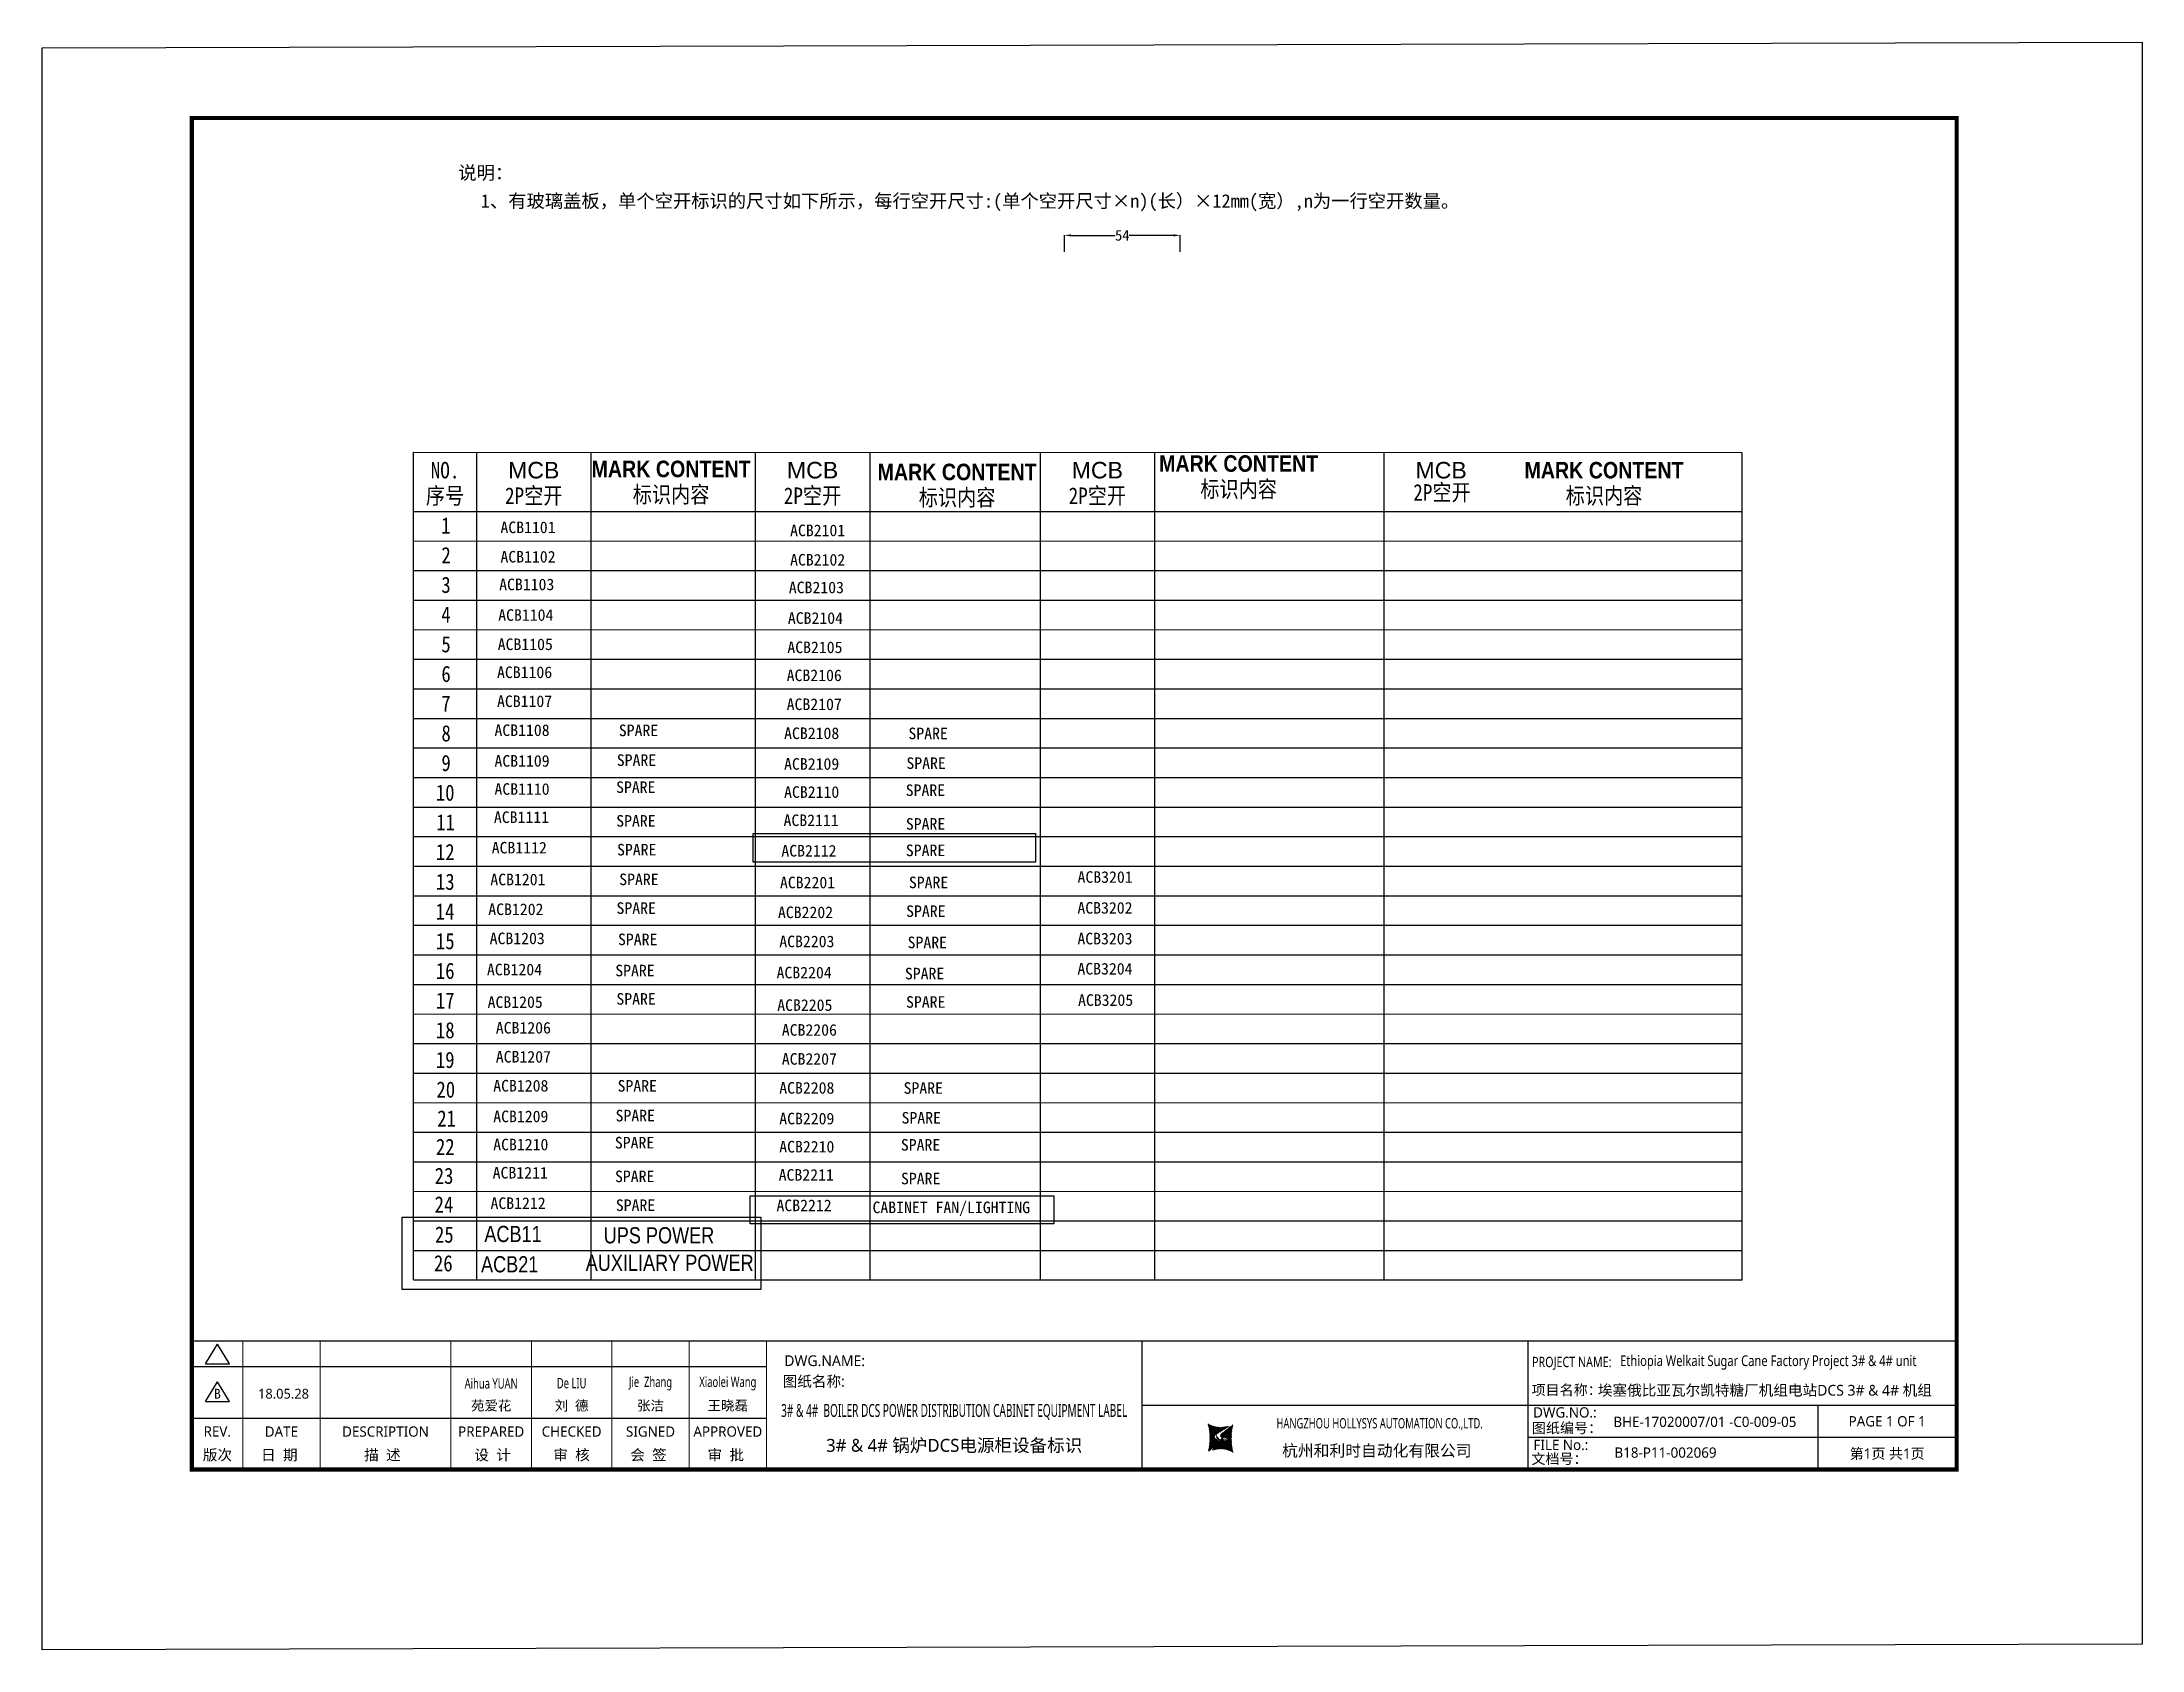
# Model space of a CAD drawing. Extents: x 81437 to 204847, y -54769 to -29444.
# Drawn here: x 111131 to 116029, y -50497 to -46747 of the extents above; entities that cross this region are included whole.
import ezdxf
from ezdxf.enums import TextEntityAlignment as Align
from ezdxf.lldxf.tags import DXFTag

# ---------------------------------------------------------------- set-up
doc = ezdxf.new("R2010")
doc.units = 0
doc.header["$LTSCALE"] = 100
doc.header["$MEASUREMENT"] = 0
for name, color, linetype in [('t', 1, 'Continuous'), ('YLT_GridLine', 7, 'Continuous'), ('YLT_GridText', 7, 'Continuous'), ('标准图框及表格', 7, 'Continuous')]:
    doc.layers.add(name, color=color, linetype=linetype)
doc.layers.add('细实线', color=7, linetype='Continuous', lineweight=20)
doc.styles.add('HZ', font='arial.ttf', dxfattribs={"width": 0.7})
doc.styles.get("Standard").update_dxf_attribs({"font": ''})
doc.styles.add('WMF_6_宋体_0', font='')
doc.styles.add('YLT_Grid', font='', dxfattribs={"width": 0.85})
doc.styles.add('微软雅黑', font='')
doc.styles.get('Standard').set_extended_font_data('SimSun')
doc.styles.get('WMF_6_宋体_0').set_extended_font_data('宋体')
doc.styles.get('YLT_Grid').set_extended_font_data('宋体')
doc.styles.get('微软雅黑').set_extended_font_data('Microsoft YaHei')
tags = doc.linetypes.add('CENTER', pattern=[2, 1.25, -0.25, 0.25, -0.25]).pattern_tags.tags
tags[10:11] = [DXFTag(74, 4), DXFTag(75, 0), DXFTag(340, '0'), DXFTag(46, 1.0), DXFTag(50, 0.0), DXFTag(44, 0.0), DXFTag(45, 0.0)]
tags[8:9] = [DXFTag(74, 4), DXFTag(75, 0), DXFTag(340, '0'), DXFTag(46, 1.0), DXFTag(50, 0.0), DXFTag(44, 0.0), DXFTag(45, 0.0)]
tags[6:7] = [DXFTag(74, 4), DXFTag(75, 0), DXFTag(340, '0'), DXFTag(46, 1.0), DXFTag(50, 0.0), DXFTag(44, 0.0), DXFTag(45, 0.0)]
tags[4:5] = [DXFTag(74, 4), DXFTag(75, 0), DXFTag(340, '0'), DXFTag(46, 1.0), DXFTag(50, 0.0), DXFTag(44, 0.0), DXFTag(45, 0.0)]
doc.dimstyles.new('STANDARD$0', dxfattribs={"dimtxt": 25, "dimasz": 15, "dimexe": 0.18, "dimexo": 0.0625, "dimgap": 0.09, "dimtad": 0, "dimdec": 0, "dimzin": 0, "dimdsep": 46, "dimtxsty": 'Standard', "dimcen": 0.09, "dimadec": 0, "dimazin": 0, "dimtfac": 1, "dimtdec": 0, "dimtofl": 0, "dimtmove": 0, "dimatfit": 3, "dimfxl": 1, "dimtolj": 1, "dimtzin": 0, "dimarcsym": 0})
pattern_1 = [(45, (-6.162819773475348, -58.86246267448996), (-0.736262898216564, 0.7362628982165641), [])]

msp = doc.modelspace()

# ---------------------------------------------------------------- texts
at = {"layer": 'YLT_GridText', "style": 'YLT_Grid', "width": 0.85}
for s, p in [('1', (112062.2206785589, -47893.39594298214)), ('2', (112062.7556644789, -47962.62941498214)), ('3', (112062.5773358389, -48031.86288698215)), ('4', (112062.4881715189, -48101.09635898215)), ('5', (112062.5773358389, -48170.32983098214)), ('6', (112062.6665001589, -48239.56330298215)), ('7', (112062.3990071989, -48308.79677498215)), ('8', (112062.8448287989, -48378.03024698215)), ('9', (112062.7556644789, -48447.26371898215)), ('10', (112049.6485094389, -48516.49719098215)), ('11', (112050.8076455989, -48585.73066298215)), ('12', (112049.9160023989, -48654.96413498215)), ('13', (112049.9160023989, -48724.19760698215)), ('14', (112049.2918521589, -48793.43107898215)), ('15', (112049.9160023989, -48862.66455098215)), ('16', (112049.7376737589, -48931.89802298215)), ('17', (112049.8268380789, -49001.13149498215)), ('18', (112049.8268380789, -49070.36496698215)), ('19', (112049.7376737589, -49139.59843898215)), ('20', (112051.0751385589, -49208.83191098216)), ('21', (112053.0475536048, -49276.15335984592)), ('22', (112049.9101398197, -49342.3529998896)), ('23', (112047.1373808525, -49410.06733851459)), ('24', (112046.8266112421, -49476.84626362483)), ('25', (112047.6778613598, -49547.09947187113)), ('26', (112045.3049429168, -49613.96349938287))]:
    msp.add_text(s, height=37.763712, dxfattribs=at).set_placement(p)
at = {"layer": 'YLT_GridText', "attachment_point": 5, "style": 'YLT_Grid'}
for s, insert, char_height, width in [('NO.', (112071.2073537922, -47745.8291373372), 38.5344, 117.7618399999974), ('{\\fArial|b0|i0|c0|p2;\\W1;MCB}', (112278.0086337922, -47745.8291373372), 38.53440000000001, 480.9008504267226), ('{\\fArial|b1|i0|c0|p2;MARK\\fArial|b1|i0|c134|p2; \\fArial|b1|i0|c0|p2;CONTENT}', (112598.3793461642, -47742.94042192992), 38.53440000000001, 761.1435999999999), ('{\\fArial|b0|i0|c0|p2;\\W1;MCB}', (112928.2543350909, -47745.81301430308), 38.53440000000001, 480.9008504267226), ('{\\fArial|b1|i0|c0|p2;MARK\\fArial|b1|i0|c134|p2; \\fArial|b1|i0|c0|p2;CONTENT}', (113265.3659659793, -47749.97444889987), 38.53440000000001, 761.1435999999999), ('\\pt154.1376;{\\fArial|b0|i0|c134|p34;\\W1;MCB}', (113592.413586133, -47745.84190204024), 38.5344, 480.9008504267226), ('{\\fArial|b1|i0|c0|p2;MARK\\fArial|b1|i0|c134|p2; \\fArial|b1|i0|c0|p2;CONTENT}', (113921.8915323239, -47730.36252914862), 38.53440000000001, 761.1435999999999), ('\\pt154.1376;{\\fArial|b0|i0|c134|p34;\\W1;MCB}', (114394.1021722282, -47745.94661226421), 38.5344, 480.9008504267226), ('{\\fArial|b1|i0|c0|p2;MARK\\fArial|b1|i0|c134|p2; \\fArial|b1|i0|c0|p2;CONTENT}', (114774.0292725426, -47745.8291373372), 38.53440000000001, 761.1435999999999), ('序号', (112071.2073537922, -47807.28586628096), 38.5344, 117.7618399999974), ('2P空开', (112278.0086337922, -47807.28586628096), 38.5344, 238.3959200000052), ('标识内容', (112598.3793461642, -47804.39715087367), 38.5344, 761.1435999999999), ('2P空开', (112928.2543350909, -47807.26974324683), 38.5344, 238.3959200000052), ('标识内容', (113265.3659659793, -47811.43117784362), 38.5344, 761.1435999999999), ('2P空开', (113592.413586133, -47807.29863098399), 38.5344, 238.3959200000052), ('标识内容', (113921.8915323239, -47791.81925809238), 38.5344, 761.1435999999999), ('2P空开', (114396.1142982214, -47799.60901381939), 38.5344, 238.3959200000052), ('标识内容', (114774.0292725426, -47807.28586628096), 38.5344, 761.1435999999999)]:
    msp.add_mtext(s, dxfattribs=dict(at, insert=insert, char_height=char_height, width=width))
at = {"layer": '细实线', "color": 7, "style": 'WMF_6_宋体_0'}
for s, height, p in [('说明：', 31.2807432747123, (112102.1122764534, -47067.55973933173)), ('1、有玻璃盖板，单个空开标识的尺寸如下所示，每行空开尺寸:(单个空开尺寸×n)(长）×12mm(宽）,n为一行空开数量。', 31.2807432747123, (112154.6103749494, -47133.3678378278)), ('ACB1101', 27, (112200.4340969836, -47892.42789661374)), ('ACB2101', 27, (112875.8680982071, -47899.51424798222)), ('ACB1102', 27, (112200.4340969836, -47960.94003778581)), ('ACB2102', 27, (112875.8680982071, -47968.02638915429)), ('ACB1103', 27, (112197.4543239844, -48025.48204947631)), ('ACB2103', 27, (112872.8883252078, -48032.56840084479)), ('ACB1104', 27, (112195.2443445025, -48096.83171840486)), ('ACB2104', 27, (112870.678345726, -48103.91806977335)), ('ACB1105', 27, (112194.0421186766, -48165.06075772183)), ('ACB2105', 27, (112869.4761199, -48172.14710909031)), ('ACB1106', 27, (112192.4545254429, -48230.32091934813)), ('ACB2106', 27, (112867.8885266663, -48237.40727071661)), ('ACB1107', 27, (112192.4545254429, -48297.89942674273)), ('ACB2107', 27, (112867.8885266663, -48304.98577811122)), ('ACB1108', 27, (112186.4697526575, -48365.4781284419)), ('SPARE', 27, (112476.4458627712, -48365.83286084879)), ('ACB2108', 27, (112861.903753881, -48372.56447981038)), ('SPARE', 27, (113151.8798639946, -48372.91921221728)), ('ACB1109', 27, (112186.4697526575, -48437.04376697373)), ('SPARE', 27, (112471.7237053675, -48435.20226049433)), ('ACB2109', 27, (112861.903753881, -48444.13011834221)), ('SPARE', 27, (113147.157706591, -48442.28861186282)), ('ACB1110', 27, (112186.4697526575, -48502.62880595202)), ('SPARE', 27, (112470.0975505452, -48498.27708839963)), ('ACB2110', 27, (112861.903753881, -48509.7151573205)), ('SPARE', 27, (113145.5315517687, -48505.36343976811)), ('ACB1111', 27, (112185.1638322964, -48568.35813065218)), ('SPARE', 27, (112470.3834433541, -48576.89375753062)), ('ACB2111', 27, (112860.5978335199, -48575.44448202066)), ('SPARE', 27, (113145.8174445776, -48583.9801088991)), ('ACB1112', 27, (112180.0755517414, -48639.46977640125)), ('SPARE', 27, (112472.3213877093, -48644.10464055327)), ('ACB2112', 27, (112855.5095529649, -48646.55612776973)), ('SPARE', 27, (113145.8174445776, -48645.64270273393)), ('ACB1201', 27, (112176.8349156415, -48713.55317305568)), ('SPARE', 27, (112477.4733346638, -48713.32052167211)), ('ACB2201', 27, (112852.268916865, -48720.63952442416)), ('SPARE', 27, (113152.9073358872, -48720.40687304059)), ('ACB3201', 27, (113546.2083578509, -48707.86337675073)), ('ACB1202', 27, (112172.0715711617, -48783.04334661468)), ('SPARE', 27, (112471.0838353617, -48780.30048415814)), ('ACB2202', 27, (112847.5055723851, -48790.12969798316)), ('SPARE', 27, (113146.5178365851, -48787.38683552662)), ('ACB3202', 27, (113545.9318044938, -48779.69220091243)), ('ACB1203', 27, (112175.2471341482, -48850.94673136117)), ('SPARE', 27, (112474.5452911571, -48853.26143108749)), ('ACB3203', 27, (113545.9318044938, -48851.42785600104)), ('ACB2203', 27, (112850.6811353717, -48858.03308272965)), ('SPARE', 27, (113149.9792923806, -48860.34778245597)), ('ACB1204', 27, (112168.8961964347, -48923.61009393587)), ('SPARE', 27, (112468.1943534435, -48925.9247936622)), ('ACB2204', 27, (112844.3301976581, -48930.69644530435)), ('SPARE', 27, (113143.628354667, -48933.01114503068)), ('ACB3204', 27, (113545.9318044938, -48921.7134531565)), ('ACB1205', 27, (112170.483977928, -48999.44664552629)), ('SPARE', 27, (112470.8517746239, -48992.09857765265)), ('SPARE', 27, (113146.2857758473, -48999.18492902113)), ('ACB3205', 27, (113547.3911929377, -48994.80788056687)), ('ACB2205', 27, (112845.9179791514, -49006.53299689477)), ('ACB1206', 27, (112189.600026735, -49059.34816508867)), ('ACB2206', 27, (112856.5538847897, -49064.40966530672)), ('ACB1207', 27, (112189.600026735, -49126.92667248327)), ('ACB2207', 27, (112856.5538847897, -49131.98817270133)), ('ACB1208', 27, (112183.6152539497, -49194.50537418244)), ('SPARE', 27, (112473.5913640633, -49194.86010658933)), ('ACB2208', 27, (112850.5691120044, -49199.56687440049)), ('SPARE', 27, (113140.545222118, -49199.92160680739)), ('ACB1209', 27, (112183.6152539497, -49266.07101271427)), ('SPARE', 27, (112468.8692066597, -49264.22950623487)), ('ACB2209', 27, (112850.5691120044, -49271.13251293232)), ('SPARE', 27, (113135.8230647144, -49269.29100645293)), ('ACB1210', 27, (112183.6152539497, -49331.65605169255)), ('SPARE', 27, (112467.2430518374, -49327.30433414016)), ('ACB2210', 27, (112850.5691120044, -49336.71755191061)), ('SPARE', 27, (113134.1969098921, -49332.36583435822)), ('ACB1211', 27, (112182.3093335885, -49397.38537639272)), ('SPARE', 27, (112467.5289446463, -49405.92100327116)), ('ACB2211', 27, (112849.2631916433, -49402.44687661077)), ('SPARE', 27, (113134.482802701, -49410.98250348921)), ('ACB1212', 27, (112177.2210530336, -49468.49702214179)), ('SPARE', 27, (112469.4668890015, -49473.13188629381)), ('ACB2212', 27, (112844.1749110883, -49473.55852235985)), ('CABINET FAN/LIGHTING', 27, (113068.0829352456, -49478.19338651186))]:
    msp.add_text(s, height=height, dxfattribs=at).set_placement(p)

# ---------------------------------------------------------------- blocks, each defined once
blk = doc.blocks.new('*D117')
at = {"layer": 'Defpoints', "color": 0, "transparency": 16777216}
for p in [(113785.6005975325, -47197.97025489775), (113515.6005975325, -47236.68681198884), (113785.6005975325, -47236.62431198884)]:
    blk.add_point(p, dxfattribs=at)
at = {"layer": '细实线', "color": 0, "lineweight": -2, "transparency": 16777216}
for p, q in [((113515.6005975325, -47236.62431198884), (113515.6005975325, -47197.79025489775)), ((113530.6005975325, -47197.97025489775), (113634.309480214, -47197.97025489775)), ((113770.6005975325, -47197.97025489775), (113666.8917148509, -47197.97025489775)), ((113785.6005975325, -47236.56181198884), (113785.6005975325, -47197.79025489775))]:
    blk.add_line(p, q, dxfattribs=at)
at = {"layer": '细实线', "color": 0, "transparency": 16777216}
for points in [[(113530.6005975325, -47195.47025489775), (113530.6005975325, -47200.47025489775), (113515.6005975325, -47197.97025489775)], [(113770.6005975325, -47195.47025489775), (113770.6005975325, -47200.47025489775), (113785.6005975325, -47197.97025489775)]]:
    blk.add_solid(points, dxfattribs=at)
at = {"layer": '细实线', "color": 0, "transparency": 16777216, "insert": (113650.6005975325, -47197.97025489775), "char_height": 25, "attachment_point": 5}
blk.add_mtext('\\A1;{\\fsimsun|b0|i0|c134|p2;54}', dxfattribs=at)
blk = doc.blocks.new('空开标识')
at = {"layer": 'YLT_GridText', "style": 'YLT_Grid', "width": 0.85}
blk.add_attdef('A路1', text='', height=28, dxfattribs=at).set_placement((38.7147169765085, 3.477287093177438), align=Align.CENTER)
blk = doc.blocks.new('空开12')
at = {"layer": 'YLT_GridText', "style": 'YLT_Grid', "width": 0.8}
blk.add_attdef('KA1', text='', height=28, dxfattribs=at).set_placement((31.39270106703043, 0.8407768793404102), align=Align.CENTER)
blk = doc.blocks.new('图框')
at = {"layer": '标准图框及表格'}
h = blk.add_hatch(dxfattribs=at)
h.set_pattern_fill('ANSI31', color=5, scale=8.329863809039892, style=0)
h.set_pattern_definition(pattern_1)
edge = h.paths.add_edge_path()
edge.add_arc((2393.094436262916, -3057.016314091056), 55.18534773488954, 238.1092081981581, 291.6531626184834)
edge.add_line((2413.457117633552, -3108.307481089123), (2382.362679957259, -3129.105284474292))
edge.add_arc((2232.744557938924, -3137.191253253037), 135.3602868968974, 346.3915348661821, 374.2500326978034)
edge.add_line((2364.304773850054, -3169.039594784347), (2391.343418124445, -3146.7148906974))
edge.add_line((2385.17637942767, -3139.143911424919), (2389.981166822123, -3139.761302572286))
edge.add_spline(control_points=[(2391.307199095063, -3146.750097628447), (2392.196661605914, -3145.885543305817), (2393.808172678844, -3144.319160410171), (2393.706362376579, -3140.114756849009), (2391.263680388605, -3139.875266105763), (2389.959101290711, -3139.747359722689)], knot_values=[0, 0, 0, 0, 6.844331067525468, 12.40042740766005, 18.76924275352248, 18.76924275352248, 18.76924275352248, 18.76924275352248], weights=[1, 1, 1, 1, 1, 1], degree=3, periodic=0)
edge.add_spline(control_points=[(2382.352543285211, -3129.127895979397), (2381.626555155563, -3129.73152025812), (2380.315378592357, -3130.821700626719), (2379.381276507607, -3132.24510027398), (2378.964379386169, -3132.880374753903)], knot_values=[0, 0, 0, 0, 5.253673658024614, 9.488438564008057, 9.488438564008057, 9.488438564008057, 9.488438564008057], weights=[1, 1, 1, 1, 1], degree=3, periodic=0)
edge.add_spline(control_points=[(2380.109845815059, -3131.144179531064), (2379.558651433159, -3131.767985770505), (2378.469607692277, -3133.249177120419), (2378.75000888206, -3136.59141356358), (2381.696031569307, -3138.758015293683), (2384.022624161043, -3139.007997601494), (2385.15175362843, -3139.129317677358)], knot_values=[10.66597461496156, 10.66597461496156, 10.66597461496156, 10.66597461496156, 18.97770399508879, 28.89455822145742, 41.119553648298, 52.64692538081317, 52.64692538081317, 52.64692538081317, 52.64692538081317], weights=[1, 1, 1, 1, 1, 1, 1], degree=3, periodic=0)
h = blk.add_hatch(dxfattribs=at)
h.set_pattern_fill('ANSI31', color=3, scale=8.329863809039892, style=0)
h.set_pattern_definition(pattern_1)
edge = h.paths.add_edge_path()
edge.add_line((2396.306912351669, -3134.638821765021), (2401.543221691929, -3135.303048767099))
edge.add_spline(control_points=[(2394.881673431148, -3127.632408877759), (2393.992210920092, -3128.496963200258), (2392.380699847337, -3130.063346096064), (2392.482510149457, -3134.26774965708), (2394.925192137576, -3134.507240400384), (2396.229771235499, -3134.635146783385)], knot_values=[0, 0, 0, 0, 6.844331067526932, 12.40042740766158, 18.76924275352342, 18.76924275352342, 18.76924275352342, 18.76924275352342], weights=[1, 1, 1, 1, 1, 1], degree=3, periodic=0)
edge.add_line((2421.884098676157, -3105.342911721815), (2394.845454401773, -3127.667615808762))
edge.add_spline(control_points=[(2406.462349776273, -3142.781070641064), (2406.85282482484, -3142.285248106444), (2407.700959278394, -3140.915136680455), (2407.438863643569, -3137.791092942495), (2404.4928409567, -3135.624491212552), (2402.166248364556, -3135.374508904741), (2401.037118897577, -3135.253188828716)], knot_values=[12.65408913243743, 12.65408913243743, 12.65408913243743, 12.65408913243743, 18.97770399508879, 28.89455822145742, 41.119553648298, 52.64692538081317, 52.64692538081317, 52.64692538081317, 52.64692538081317], weights=[1, 1, 1, 1, 1, 1, 1], degree=3, periodic=0)
edge.add_line((2405.463463917236, -3143.838156073773), (2406.618423075823, -3142.594514654259))
edge.add_line((2403.858524028219, -3145.261600863971), (2405.463463917236, -3143.838156073904))
edge.add_line((2372.73175489228, -3166.075025417009), (2403.826192568573, -3145.277222031841))
edge.add_arc((2393.094436262916, -3217.366192415033), 55.18534773488965, 58.10920819815809, 111.6531626184834)
edge.add_arc((2553.444314586908, -3137.191253253037), 135.360286896897, 166.3915348661823, 194.2500326978024)
at = {"color": 7}
for p, q in [((2209.47921527367, -2910.443887418679), (2209.47921527367, -3210.443887418679)), ((3109.47921527367, -2910.443887418679), (3109.47921527367, -3210.443887418679)), ((-6.162819773475348, -2970.443887418679), (1333.995352829523, -2970.443887418679)), ((2209.47921527367, -3060.443887418679), (3109.47921527367, -3060.443887418679)), ((3109.47921527367, -3060.443887418679), (4109.47921527367, -3060.443887418679)), ((3785.62275226965, -3060.443887418679), (3785.62275226965, -3210.443887418679)), ((-6.162819773475348, -3090.443887418679), (1333.995352829523, -3090.443887418679)), ((4109.47921527367, -3135.443887418679), (3109.47921527367, -3135.443887418679))]:
    blk.add_line(p, q, dxfattribs=at)
at = {"color": 7, "const_width": 3}
blk.add_lwpolyline([(4109.47921527367, -2910.443887418679), (-6.162819773475348, -2910.443887418679)], dxfattribs=at)
at = {"layer": 't', "color": 7}
for p, q in [((25.78656344305637, -2963.855076038152), (53.73638948711596, -2917.984787991318)), ((81.68621553114644, -2963.855076038152), (53.73638948711596, -2917.984787991318)), ((25.78656344305637, -2963.855076038152), (81.68621553114644, -2963.855076038152)), ((25.78656344305637, -3051.839702165522), (53.73638948711596, -3005.969414118631)), ((81.68621553114644, -3051.839702165522), (53.73638948711596, -3005.969414118631)), ((25.78656344305637, -3051.839702165522), (81.68621553114644, -3051.839702165522))]:
    blk.add_line(p, q, dxfattribs=at)
at = {"layer": 't', "color": 7, "const_width": 9.61519705431492}
blk.add_lwpolyline([(4109.47921527367, -3210.443887418679), (4109.47921527367, -58.86246267448996), (-6.162819773475348, -58.86246267448996), (-6.162819773475348, -3210.443887418679)], close=True, dxfattribs=at)
at = {"layer": 't', "color": 7, "const_width": 2.40379926357873}
for points in [[(112.6024995874977, -2911.645787050457), (112.6024995874977, -3210.443887418679)], [(292.8874443558816, -2911.645787050457), (292.8874443558816, -3210.443887418679)], [(598.2254953145239, -2911.645787050457), (598.2254953145239, -3215.27550872017)], [(785.8254793036103, -2911.645787050457), (785.8254793036103, -3215.27550872017)], [(973.4254632926677, -2911.645787050457), (973.4254632926677, -3215.27550872017)], [(1153.71040806111, -2911.645787050457), (1153.71040806111, -3215.27550872017)], [(1333.995352829523, -2911.645787050457), (1333.995352829523, -3215.27550872017)]]:
    blk.add_lwpolyline(points, dxfattribs=at)
at = {"color": 7, "linetype": 'CENTER', "style": '微软雅黑'}
for s, height, p in [('项目名称：', 24, (3118.237888517288, -3036.94681899895)), ('图纸编号：', 24, (3119.058468482224, -3125.527001057468)), ('杭州和利时自动化有限公司', 27, (2536.38633266712, -3179.976961063531)), ('文档号：', 24, (3117.869572934458, -3197.591179766443))]:
    blk.add_text(s, height=height, dxfattribs=at).set_placement(p)
at = {"color": 7, "style": '微软雅黑', "flags": 8}
for tag, p, height in [('DWG.NAME:', (1375.473639447489, -2969.2419877869), 25), ('DWG.NO.:', (3122.023352488108, -3089.264933317976), 24), ('图纸编号', (3309.199899152482, -3111.267140832559), 24), ('FILENO.:', (3122.509725826509, -3164.966587124836), 24), ('文档号', (3311.563545755656, -3182.994948628203), 24)]:
    blk.add_attdef(tag, p, '', height=height, dxfattribs=at)
at = {"color": 7, "style": '微软雅黑', "width": 0.8, "flags": 8}
for tag, p, height in [('PROJECTNAME:', (3119.317365890063, -2971.670387076527), 24), ('PROJECT_NAME', (3324.743137664682, -2969.191656158461), 25)]:
    blk.add_attdef(tag, p, '', height=height, dxfattribs=at)
at = {"color": 7, "flags": 8}
blk.add_attdef('A', text='', height=23, dxfattribs=at).set_placement((53.73638948711596, -3033.744016823508), align=Align.MIDDLE)
at = {"color": 7, "style": '微软雅黑', "flags": 8}
for tag, height, p in [('设计时间', 23, (207.7030023673433, -3033.744016823508)), ('刘仁', 23, (692.0254873090671, -3061.050838701933)), ('王姝芬', 23, (879.6254712981536, -3061.050838701933)), ('侯方', 23, (1063.567935676903, -3061.050838701933)), ('李丹丹', 23, (1243.852880445316, -3061.050838701933)), ('REV.', 24, (53.21983990701119, -3121.911417548025)), ('DATE', 24, (202.7449719716897, -3121.911417548025)), ('DESCRIPTION', 24, (445.5564698352027, -3121.911417548025)), ('PREPARED', 24, (692.0254873090671, -3121.911417548025)), ('CHECKED', 24, (879.625471298139, -3121.911417548025)), ('SIGNED', 24, (1063.567935676889, -3121.911417548025)), ('APPROVED', 24, (1243.852880445316, -3121.911417548025)), ('PAGEXOFX', 24, (3947.55098377166, -3097.943887418679)), ('图纸名称', 30, (1771.737284051596, -3153.557526718527)), ('第几页共几页', 24, (3947.55098377166, -3172.943887418679))]:
    blk.add_attdef(tag, text='', height=height, dxfattribs=at).set_placement(p, align=Align.MIDDLE)
for tag, height, width, p in [('RENLIU', 24, 0.7, (692.0254873090671, -3009.243060483925)), ('SHUFENWANG', 24, 0.7, (879.6254712981536, -3009.243060483925)), ('FANGHOU', 24, 0.7, (1063.567935676903, -3009.243060483925)), ('DANDANLI', 24, 0.7, (1243.852880445316, -3009.243060483925)), ('#10STATIONONTROLCABINETCOVER', 30, 0.6, (1771.737284051596, -3076.044837234568)), ('HANGZHOUHOLLYSYSAUTOMATIONCO.,LTD.', 24, 0.7, (2763.919484516009, -3104.577265918681))]:
    blk.add_attdef(tag, text='', height=height, dxfattribs=dict(at, width=width)).set_placement(p, align=Align.MIDDLE)
for tag, p in [('图纸名称:', (1371.649552043295, -3024.785799731683)), ('项目名称', (3272.897224152879, -3045.626842364768))]:
    blk.add_attdef(tag, text='', height=25, dxfattribs=at).set_placement(p, align=Align.BOTTOM_LEFT)
at = {"layer": 't', "color": 7, "style": '微软雅黑'}
for s, p in [('版次', (53.73638948711596, -3176.462903945333)), ('日  期', (198.0371495971121, -3176.462903945333)), ('描  述', (438.3267756979694, -3176.462903945333)), ('设  计', (695.3342144116759, -3176.462903945333)), ('审  核', (879.4319590690502, -3176.462903945333)), ('会  签', (1058.860113302311, -3176.462903945333)), ('审  批', (1239.145058070724, -3176.462903945333))]:
    blk.add_text(s, height=25, dxfattribs=at).set_placement(p, align=Align.MIDDLE_CENTER)
at = {"layer": '标准图框及表格', "color": 5, "style": 'HZ'}
for s, p in [('pgqh', (2367.722055843864, -3118.539690870716)), ('hollilas', (2367.889081852576, -3144.830947292762))]:
    blk.add_text(s, height=5.205656721233694, dxfattribs=at).set_placement(p)
at = {"layer": '标准图框及表格', "color": 3, "style": 'HZ'}
for s, height, p in [('auto', 8.676094535389492, (2394.744307490306, -3133.062499086471)), ('hollysys', 4.338047267694746, (2396.375285240625, -3158.593924068552))]:
    blk.add_text(s, height=height, dxfattribs=at).set_placement(p)

# ---------------------------------------------------------------- dimensions: what is measured, and where the dimension line sits
at = {"layer": '细实线', "color": 3}
dim = msp.add_linear_dim(base=(113785.6005975325, -47197.97025489775), p1=(113515.6005975325, -47236.68681198884), p2=(113785.6005975325, -47236.62431198884), text='{\\fsimsun|b0|i0|c134|p2;54}', dimstyle='STANDARD$0', dxfattribs=at)
dim.commit()
dim.dimension.update_dxf_attribs({"geometry": '*D117', "text_midpoint": (113650.6005975325, -47197.97025489775)})

# ---------------------------------------------------------------- linework, layer by layer
at = {"color": 1}
for points in [[(111131.2833607855, -46760.80518562848), (116028.5892943012, -46747.09008292812), (116028.5892943012, -50483.18471146701), (111131.2833607855, -50496.89981416737)], [(112789.3860524317, -48592.92486195831), (113448.0445645933, -48592.92486195831), (113448.0445645933, -48659.37325218008), (112789.3860524317, -48659.37325218008)], [(112783.0832912843, -49437.46131871853), (113490.581444048, -49437.46131871853), (113490.581444048, -49503.23487969724), (112783.0832912843, -49503.23487969724)], [(111971.4231440871, -49487.91164476972), (112807.9235377499, -49487.91164476972), (112807.9235377499, -49655.92078374501), (111971.4231440871, -49655.92078374501)]]:
    msp.add_lwpolyline(points, close=True, dxfattribs=at)
at = {"layer": 'YLT_GridLine', "color": 7, "lineweight": 25}
for p, q in [((112144.4527671624, -47703.88624246411), (112144.4626474428, -49634.03750542489)), ((112411.5710871624, -47703.88624246411), (112411.5710871624, -49634.05026695044)), ((112794.698468461, -47703.87011942999), (112794.698468461, -49634.06857146327)), ((113061.816788461, -47703.87011942999), (113061.8266686802, -49634.08133393289)), ((113458.8577193099, -47703.88912243683), (113458.8896400139, -49634.10030424043)), ((113458.8577195031, -47703.89900716714), (113458.8873604832, -49220.54171283762)), ((113725.9760395032, -47703.89900716714), (113726.0110684401, -49634.11306638653)), ((114260.5463054052, -47703.9938326608), (114260.5561887987, -49634.13860511983)), ((111997.9652337922, -47841.75274628095), (115095.5599480062, -47841.9007387371)), ((111997.9652337922, -47910.68650628094), (115095.5599480062, -47910.83449873709)), ((111997.9652337922, -47979.62026628093), (115095.5599480062, -47979.76825873708)), ((111997.9652337922, -48048.55402628092), (115095.5599480062, -48048.70201873707)), ((111997.9652337922, -48117.48778628091), (115095.5599480062, -48117.63577873705)), ((111997.9652337922, -48186.42154628089), (115095.5599480062, -48186.56953873704)), ((111997.9652337922, -48255.35530628089), (115095.5599480062, -48255.50329873704)), ((111997.9652337922, -48324.28906628088), (115095.5599480062, -48324.43705873702)), ((111997.9652337922, -48393.22282628086), (115095.5599480062, -48393.37081873702)), ((111997.9652337922, -48462.15658628086), (115095.5599480062, -48462.30457873701)), ((111997.9652337922, -48531.09034628085), (115095.5599480062, -48531.23833873699)), ((111997.9652337922, -48600.02410628083), (115095.5599480062, -48600.17209873698)), ((111997.9652337922, -48668.95786628083), (115095.5599480062, -48669.10585873698)), ((111997.9652337922, -48737.89162628082), (115095.5599480062, -48738.03961873696)), ((111997.9652337922, -48806.8253862808), (115095.5599480062, -48806.97337873695)), ((111997.9652337922, -48875.7591462808), (115095.5599480062, -48875.90713873695)), ((111997.9652337922, -48944.69290628078), (115095.5599480062, -48944.84089873693)), ((111997.9652337922, -49013.62666628078), (115095.5599480062, -49013.77465873692)), ((111997.9652337922, -49082.56042628076), (115095.5599480062, -49082.70841873691)), ((111997.9652337922, -49151.49418628075), (115095.5599480062, -49151.6421787369)), ((111997.9382876178, -49220.42794499335), (115095.5330018318, -49220.5759374495)), ((111997.9652337922, -49220.42794628074), (115095.5599480062, -49220.57593873689)), ((111997.9113414435, -49289.36170370594), (115095.5060556575, -49289.50969616209)), ((111997.9382876178, -49289.36170499334), (115095.5330018318, -49289.50969744949)), ((111997.8843952691, -49358.29546241854), (115095.4791094831, -49358.44345487469)), ((111997.9113414435, -49358.29546370594), (115095.5060556575, -49358.44345616209)), ((111997.8574490948, -49427.22922113114), (115095.4521633087, -49427.37721358729)), ((111997.8843952691, -49427.22922241854), (115095.4791094831, -49427.37721487469)), ((111997.8574490948, -49496.16298113114), (115095.4521633087, -49496.31097358729)), ((111997.994874585, -49496.16298769686), (115095.589588799, -49496.31098015301)), ((111997.994874585, -49565.09674769685), (115095.589588799, -49565.244740153)), ((111997.994874585, -49565.09674769685), (115095.589588799, -49565.244740153)), ((111997.994874585, -49634.03050769684), (115095.589588799, -49634.17850015299))]:
    msp.add_line(p, q, dxfattribs=at)
msp.add_lwpolyline([(111997.9652337922, -47703.88573429387), (115095.5599480062, -47704.03372675002), (115095.589588799, -49634.17850015299), (111997.9882877475, -49634.03050738214)], close=True, dxfattribs=at)

# ---------------------------------------------------------------- block references
at = {"color": 1}
ref = msp.add_blockref('图框', (111486.7700264701, -46865.55978684242), dxfattribs=at)
ref.add_attrib('PROJECTNAME:', 'PROJECT NAME:', (114606.0873923602, -49837.23017391895), dxfattribs={"color": 7, "height": 24, "style": '微软雅黑', "width": 0.8000000000000002})
ref.add_attrib('FILENO.:', 'FILE No.:', (114609.2797522967, -50030.52637396726), dxfattribs={"color": 7, "height": 24, "style": '微软雅黑'})
ref.add_attrib('DWG.NO.:', 'DWG.NO.:', (114608.7933789582, -49954.8247201604), dxfattribs={"color": 7, "height": 24, "style": '微软雅黑'})
ref.add_attrib('PAGEXOFX', 'PAGE 1 OF 1', dxfattribs={"color": 7, "height": 24, "style": '微软雅黑', "flags": 8}).set_placement((115434.3210102418, -49963.5036742611), align=Align.MIDDLE)
ref.add_attrib('PROJECT_NAME', 'Ethiopia Welkait Sugar Cane Factory Project 3# & 4# unit', (114811.5131641348, -49834.75144300088), dxfattribs={"color": 7, "height": 25, "style": '微软雅黑', "width": 0.8})
ref.add_attrib('项目名称', '埃塞俄比亚瓦尔凯特糖厂机组电站DCS 3# & 4# 机组', dxfattribs={"color": 7, "height": 25, "style": '微软雅黑'}).set_placement((114759.667250623, -49911.18662920719), align=Align.BOTTOM_LEFT)
ref.add_attrib('HANGZHOUHOLLYSYSAUTOMATIONCO.,LTD.', 'HANGZHOU HOLLYSYS AUTOMATION CO.,LTD.', dxfattribs={"color": 7, "height": 24, "style": '微软雅黑', "width": 0.6999999999999998}).set_placement((114250.6895109862, -49970.13705276111), align=Align.MIDDLE)
ref.add_attrib('图纸名称:', '图纸名称:', dxfattribs={"color": 7, "height": 25, "style": '微软雅黑', "flags": 8}).set_placement((112858.4195785134, -49890.34558657411), align=Align.BOTTOM_LEFT)
ref.add_attrib('#10STATIONONTROLCABINETCOVER', '3# & 4#  BOILER DCS POWER DISTRIBUTION CABINET EQUIPMENT LABEL', dxfattribs={"color": 7, "height": 30, "style": '微软雅黑', "width": 0.6, "flags": 8}).set_placement((113258.5073105217, -49941.60462407699), align=Align.MIDDLE)
ref.add_attrib('DWG.NAME:', 'DWG.NAME:', (112862.2436659176, -49834.80177462933), dxfattribs={"color": 7, "height": 25, "style": '微软雅黑', "flags": 8})
ref.add_attrib('DANDANLI', 'Xiaolei Wang', dxfattribs={"color": 7, "height": 24, "style": '微软雅黑', "width": 0.6999999999999998, "flags": 8}).set_placement((112730.6229069155, -49874.80284732635), align=Align.MIDDLE)
ref.add_attrib('FANGHOU', 'Jie  Zhang', dxfattribs={"color": 7, "height": 24, "style": '微软雅黑', "width": 0.6999999999999998, "flags": 8}).set_placement((112550.3379621471, -49874.80284732635), align=Align.MIDDLE)
ref.add_attrib('SHUFENWANG', 'De LIU', dxfattribs={"color": 7, "height": 24, "style": '微软雅黑', "width": 0.6999999999999998, "flags": 8}).set_placement((112366.3954977683, -49874.80284732635), align=Align.MIDDLE)
ref.add_attrib('RENLIU', 'Aihua YUAN', dxfattribs={"color": 7, "height": 24, "style": '微软雅黑', "width": 0.6999999999999998, "flags": 8}).set_placement((112178.7955137792, -49874.80284732635), align=Align.MIDDLE)
ref.add_attrib('APPROVED', 'APPROVED', dxfattribs={"color": 7, "height": 24, "style": '微软雅黑'}).set_placement((112730.6229069155, -49987.47120439045), align=Align.MIDDLE)
ref.add_attrib('SIGNED', 'SIGNED', dxfattribs={"color": 7, "height": 24, "style": '微软雅黑'}).set_placement((112550.337962147, -49987.47120439045), align=Align.MIDDLE)
ref.add_attrib('CHECKED', 'CHECKED', dxfattribs={"color": 7, "height": 24, "style": '微软雅黑'}).set_placement((112366.3954977683, -49987.47120439045), align=Align.MIDDLE)
ref.add_attrib('PREPARED', 'PREPARED', dxfattribs={"color": 7, "height": 24, "style": '微软雅黑'}).set_placement((112178.7955137792, -49987.47120439045), align=Align.MIDDLE)
ref.add_attrib('DESCRIPTION', 'DESCRIPTION', dxfattribs={"color": 7, "height": 24, "style": '微软雅黑'}).set_placement((111932.3264963054, -49987.47120439045), align=Align.MIDDLE)
ref.add_attrib('DATE', 'DATE', dxfattribs={"color": 7, "height": 24, "style": '微软雅黑', "flags": 8}).set_placement((111689.5149984418, -49987.47120439045), align=Align.MIDDLE)
ref.add_attrib('REV.', 'REV.', dxfattribs={"color": 7, "height": 24, "style": '微软雅黑', "flags": 8}).set_placement((111539.9898663771, -49987.47120439045), align=Align.MIDDLE)
ref.add_attrib('A', 'B', dxfattribs={"color": 7, "height": 23, "flags": 8}).set_placement((111540.5064159573, -49899.30380366593), align=Align.MIDDLE)
ref.add_attrib('设计时间', '18.05.28', dxfattribs={"color": 7, "height": 23, "style": '微软雅黑', "flags": 8}).set_placement((111694.4730288375, -49899.30380366593), align=Align.MIDDLE)
ref.add_attrib('李丹丹', '王晓磊', dxfattribs={"color": 7, "height": 23, "style": '微软雅黑', "flags": 8}).set_placement((112730.6229069155, -49926.61062554436), align=Align.MIDDLE)
ref.add_attrib('侯方', '张洁', dxfattribs={"color": 7, "height": 23, "style": '微软雅黑', "flags": 8}).set_placement((112550.3379621471, -49926.61062554436), align=Align.MIDDLE)
ref.add_attrib('王姝芬', '刘  德', dxfattribs={"color": 7, "height": 23, "style": '微软雅黑', "flags": 8}).set_placement((112366.3954977683, -49926.61062554436), align=Align.MIDDLE)
ref.add_attrib('刘仁', '苑爱花', dxfattribs={"color": 7, "height": 23, "style": '微软雅黑', "flags": 8}).set_placement((112178.7955137792, -49926.61062554436), align=Align.MIDDLE)
ref.add_attrib('图纸名称', '3# & 4# 锅炉DCS电源柜设备标识', dxfattribs={"color": 7, "height": 30, "style": '微软雅黑', "flags": 8}).set_placement((113258.5073105217, -50019.11731356095), align=Align.MIDDLE)
ref.add_attrib('文档号', 'B18-P11-002069', (114798.3335722258, -50048.55473547063), dxfattribs={"color": 7, "height": 24, "style": '微软雅黑', "flags": 8})
ref.add_attrib('图纸编号', 'BHE-17020007/01 -C0-009-05', (114795.9699256226, -49976.82692767499), dxfattribs={"color": 7, "height": 24, "style": '微软雅黑', "flags": 8})
ref.add_attrib('第几页共几页', '第1页 共1页', dxfattribs={"color": 7, "height": 24, "style": '微软雅黑', "flags": 8}).set_placement((115434.3210102418, -50038.5036742611), align=Align.MIDDLE)
at = {"layer": '细实线'}
ref = msp.add_blockref('空开12', (112187.4503547602, -49546.73416445778), dxfattribs=dict(at, xscale=1.348704000001308, yscale=1.348703999999834, zscale=1.348704))
ref.add_attrib('KA1', 'ACB11', dxfattribs={"layer": 'YLT_GridText', "height": 37.763712, "style": 'HZ', "width": 0.8}).set_placement((112229.7898162601, -49545.60020531752), align=Align.CENTER)
ref = msp.add_blockref('空开标识', (112517.917737243, -49553.40711295736), dxfattribs=dict(at, xscale=1.348704000001308, yscale=1.348703999999834, zscale=1.348704))
ref.add_attrib('A路1', 'UPS POWER', dxfattribs={"layer": 'YLT_GridText', "height": 37.763712, "style": 'HZ', "width": 0.8}).set_placement((112570.132430888, -49548.71728194565), align=Align.CENTER)
ref = msp.add_blockref('空开12', (112179.6479921038, -49617.43046180459), dxfattribs=dict(at, xscale=1.348704000001308, yscale=1.348703999999834, zscale=1.348704))
ref.add_attrib('KA1', 'ACB21', dxfattribs={"layer": 'YLT_GridText', "height": 37.763712, "style": 'HZ', "width": 0.8}).set_placement((112221.9874536037, -49616.29650266431), align=Align.CENTER)
ref = msp.add_blockref('空开标识', (112542.8135415054, -49617.53687822749), dxfattribs=dict(at, xscale=1.348704000001308, yscale=1.348703999999834, zscale=1.348704))
ref.add_attrib('A路1', 'AUXILIARY POWER', dxfattribs={"layer": 'YLT_GridText', "height": 37.763712, "style": 'HZ', "width": 0.8}).set_placement((112595.0282351505, -49612.84704721578), align=Align.CENTER)

msp.set_redraw_order([(e.dxf.handle, doc.entitydb.next_handle()) for e in msp.query("TEXT MTEXT ATTDEF DIMENSION ARC_DIMENSION")])  # texts and dimensions are drawn at this point

doc.saveas('drawing.dxf')
